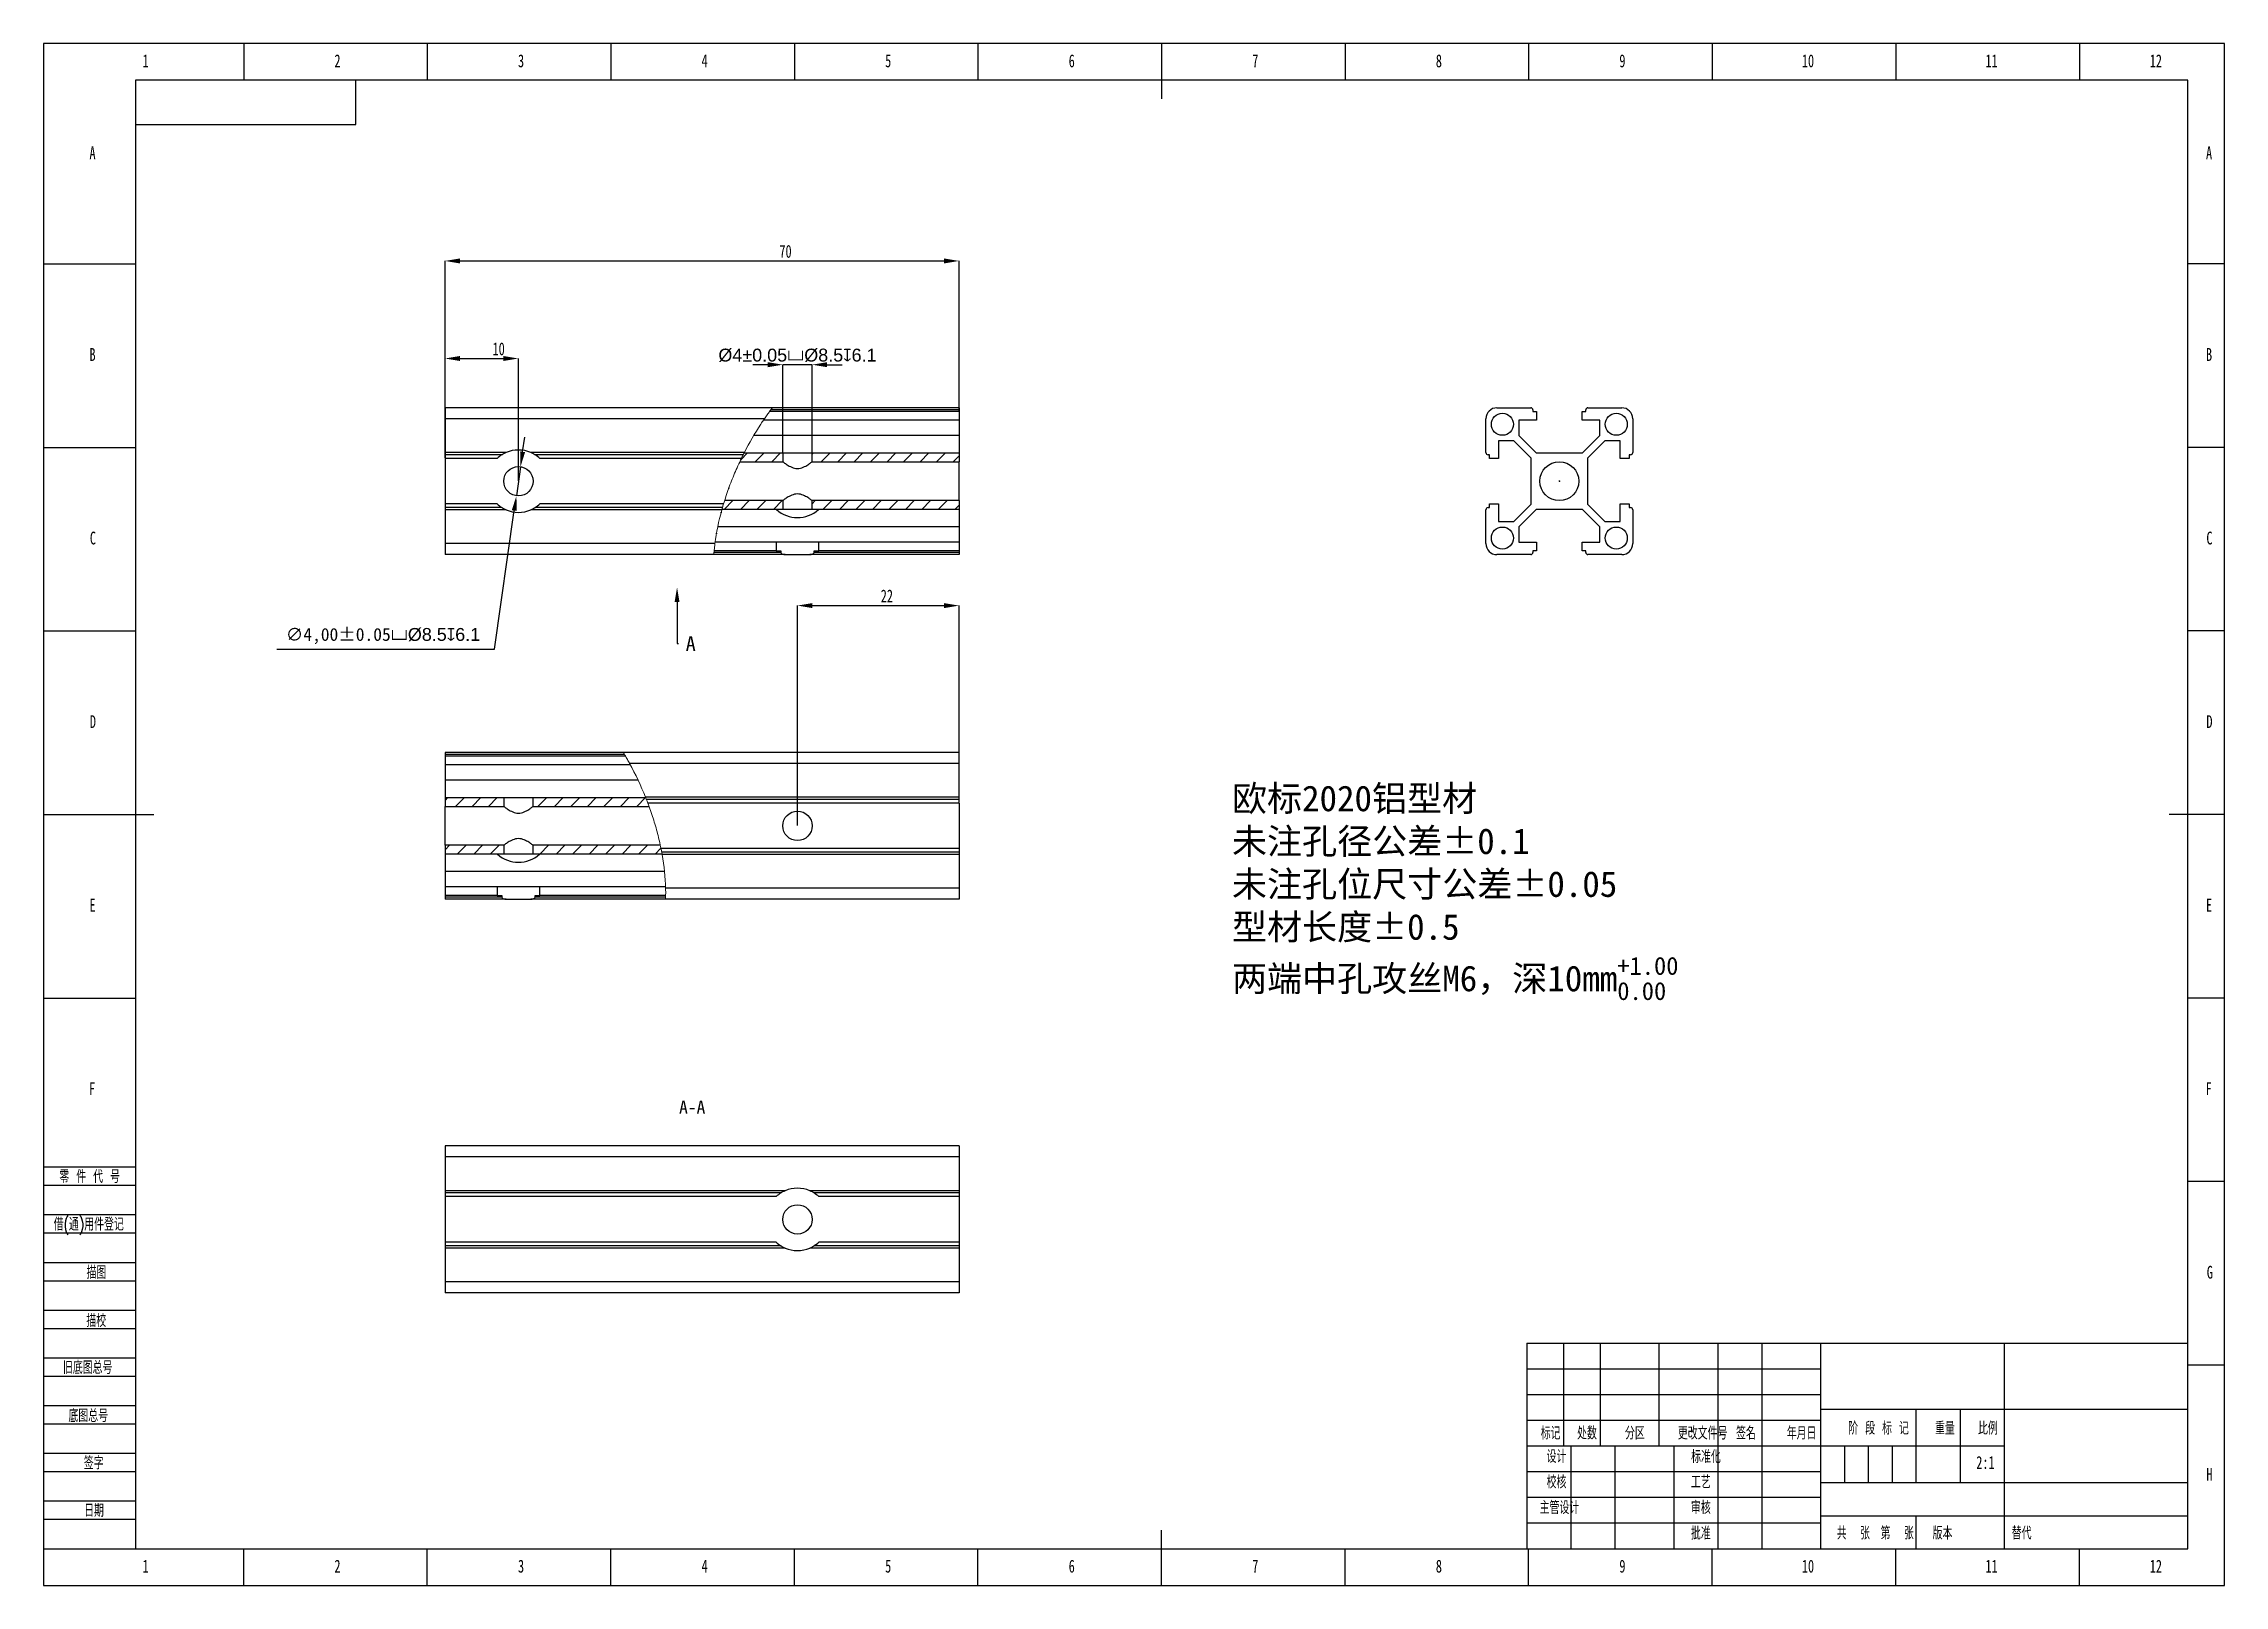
# Model space of a CAD drawing. Header units: millimetres. Extents: x 0 to 594, y 0 to 420.
import ezdxf
from ezdxf import colors
from ezdxf.entities.mleader import LeaderData, LeaderLine
from ezdxf.math import Vec2, Vec3

# ---------------------------------------------------------------- set-up
doc = ezdxf.new("R2010")
doc.units = ezdxf.units.MM
doc.header["$PDSIZE"] = -1
for name, color, linetype in [('10', 7, 'Continuous'), ('5', 7, 'Continuous'), ('SLD-0', 7, 'Continuous')]:
    doc.layers.add(name, color=color, linetype=linetype)
doc.layers.add('剖面线层', color=2, linetype='Continuous', lineweight=25)
doc.layers.add('文字层', color=3, linetype='Continuous', lineweight=25)
doc.styles.add('SLDTEXTSTYLE0', font='TXT', dxfattribs={"width": 0.7, "bigfont": 'bigfont'})
doc.styles.add('SLDTEXTSTYLE1', font='TXT', dxfattribs={"width": 0.614286, "bigfont": 'bigfont'})
doc.styles.add('SLDTEXTSTYLE2', font='TXT', dxfattribs={"width": 0.6, "bigfont": 'bigfont'})
doc.styles.add('SLDTEXTSTYLE3', font='TXT', dxfattribs={"width": 0.7})
doc.dimstyles.new('ISO-25', dxfattribs={"dimtxt": 2.5, "dimasz": 2.5, "dimexe": 1.25, "dimexo": 0.625, "dimtad": 1, "dimtxsty": 'Standard', "dimcen": 2.5, "dimadec": 0, "dimazin": 0, "dimtfac": 1, "dimtmove": 0, "dimatfit": 3, "dimfxl": 1, "dimarcsym": 0})
doc.dimstyles.new('SLDDIMSTYLE0', dxfattribs={"dimtxt": 3.5, "dimasz": 4.08, "dimexe": 0, "dimexo": 0.0625, "dimgap": 0.875, "dimtad": 2, "dimlfac": 0.5, "dimrnd": 1e-09, "dimzin": 12, "dimdsep": 46, "dimtxsty": 'SLDTEXTSTYLE3', "dimsah": 1, "dimcen": 0.09, "dimadec": 0, "dimazin": 3, "dimtfac": 1, "dimtofl": 0, "dimtmove": 0, "dimatfit": 3, "dimfxl": 1, "dimfrac": 2, "dimtolj": 1, "dimtzin": 12, "dimarcsym": 0})
doc.dimstyles.new('SLDDIMSTYLE1', dxfattribs={"dimtxt": 3.5, "dimasz": 4.08, "dimexe": 0, "dimexo": 0.0625, "dimgap": 0.875, "dimtad": 2, "dimlfac": 0.5, "dimrnd": 1e-09, "dimzin": 12, "dimdsep": 46, "dimtxsty": 'SLDTEXTSTYLE3', "dimsah": 1, "dimcen": 0.09, "dimadec": 0, "dimazin": 3, "dimtfac": 1, "dimtmove": 0, "dimatfit": 0, "dimfxl": 1, "dimfrac": 2, "dimtolj": 1, "dimtzin": 12, "dimarcsym": 0})
pattern_1 = [(45, (0, 77.5526), (-2.245064, 2.245064), [])]

msp = doc.modelspace()

# ---------------------------------------------------------------- texts
at = {"insert": (323.686, 217.894), "char_height": 7, "attachment_point": 1}
msp.add_mtext_dynamic_manual_height_columns('{\\fSimSun|b0|i0|c134|p2;欧标}2020{\\fSimSun|b0|i0|c134|p2;铝型材\\P未注孔径公差%%P0.1\\P未注孔位尺寸公差%%P0.05\\P型材长度%%P0.5\\P\\A1;两端中孔攻丝M6，深10mm\\H0.7x;\\S+1.00^ 0.00;}', width=156.96189, gutter_width=17.5, heights=[82.042], dxfattribs=at)
at = {"layer": '10', "char_height": 3.5, "attachment_point": 2}
for s, insert, style in [('1', (27.794, 417.059), 'SLDTEXTSTYLE3'), ('2', (80.044, 417.059), 'SLDTEXTSTYLE3'), ('3', (130.044, 417.059), 'SLDTEXTSTYLE3'), ('4', (180.044, 417.059), 'SLDTEXTSTYLE3'), ('5', (230.044, 417.059), 'SLDTEXTSTYLE3'), ('6', (280.047, 417.059), 'SLDTEXTSTYLE3'), ('7', (330.047, 417.059), 'SLDTEXTSTYLE3'), ('8', (380.047, 417.059), 'SLDTEXTSTYLE3'), ('9', (430.047, 417.059), 'SLDTEXTSTYLE3'), ('10', (480.589, 417.059), 'SLDTEXTSTYLE3'), ('11', (530.589, 417.059), 'SLDTEXTSTYLE3'), ('12', (575.344, 417.059), 'SLDTEXTSTYLE3'), ('A', (13.32, 391.992), 'SLDTEXTSTYLE3'), ('A', (589.83, 391.992), 'SLDTEXTSTYLE3'), ('B', (13.32, 337.059), 'SLDTEXTSTYLE3'), ('B', (589.83, 337.059), 'SLDTEXTSTYLE3'), ('C', (13.427, 287.059), 'SLDTEXTSTYLE3'), ('C', (589.937, 287.059), 'SLDTEXTSTYLE3'), ('D', (13.43, 237.059), 'SLDTEXTSTYLE3'), ('D', (589.94, 237.059), 'SLDTEXTSTYLE3'), ('E', (13.318, 187.059), 'SLDTEXTSTYLE3'), ('E', (589.828, 187.059), 'SLDTEXTSTYLE3'), ('F', (13.224, 137.059), 'SLDTEXTSTYLE3'), ('F', (589.734, 137.059), 'SLDTEXTSTYLE3'), ('G', (590.049, 87.059), 'SLDTEXTSTYLE3'), ('H', (589.94, 31.992), 'SLDTEXTSTYLE3'), ('主管设计', (412.882, 22.944), 'SLDTEXTSTYLE0'), ('1', (27.794, 6.992), 'SLDTEXTSTYLE3'), ('2', (80.044, 6.992), 'SLDTEXTSTYLE3'), ('3', (130.044, 6.992), 'SLDTEXTSTYLE3'), ('4', (180.044, 6.992), 'SLDTEXTSTYLE3'), ('5', (230.044, 6.992), 'SLDTEXTSTYLE3'), ('6', (280.047, 6.992), 'SLDTEXTSTYLE3'), ('7', (330.047, 6.992), 'SLDTEXTSTYLE3'), ('8', (380.047, 6.992), 'SLDTEXTSTYLE3'), ('9', (430.047, 6.992), 'SLDTEXTSTYLE3'), ('10', (480.589, 6.992), 'SLDTEXTSTYLE3'), ('11', (530.589, 6.992), 'SLDTEXTSTYLE3'), ('12', (575.344, 6.992), 'SLDTEXTSTYLE3')]:
    msp.add_mtext(s, dxfattribs=dict(at, insert=insert, style=style))
at = {"layer": '10', "color": 7, "char_height": 3.5}
for s, insert, attachment_point, style in [('零 件 代 号', (4.285, 113.124), 1, 'SLDTEXTSTYLE1'), ('借(通)用件登记', (2.735, 100.137), 1, 'SLDTEXTSTYLE0'), ('描图', (14.373, 86.983), 2, 'SLDTEXTSTYLE0'), ('描校', (14.341, 73.881), 2, 'SLDTEXTSTYLE0'), ('旧底图总号', (5.262, 61.089), 1, 'SLDTEXTSTYLE0'), ('底图总号', (6.762, 47.975), 1, 'SLDTEXTSTYLE0'), ('标记', (410.488, 43.232), 2, 'SLDTEXTSTYLE0'), ('处数', (420.388, 43.232), 2, 'SLDTEXTSTYLE0'), ('分区', (433.438, 43.232), 2, 'SLDTEXTSTYLE0'), ('更改文件号', (451.892, 43.232), 2, 'SLDTEXTSTYLE0'), ('签名', (463.685, 43.232), 2, 'SLDTEXTSTYLE0'), ('年月日', (478.85, 43.232), 2, 'SLDTEXTSTYLE0'), ('阶 段 标 记', (499.812, 44.569), 2, 'SLDTEXTSTYLE1'), ('重量', (517.897, 44.569), 2, 'SLDTEXTSTYLE0'), ('比例', (529.598, 44.569), 2, 'SLDTEXTSTYLE0'), ('设计', (412.083, 36.867), 2, 'SLDTEXTSTYLE0'), ('标准化', (452.799, 36.802), 2, 'SLDTEXTSTYLE0'), ('签字', (13.648, 35.109), 2, 'SLDTEXTSTYLE0'), ('校核', (412.082, 29.921), 2, 'SLDTEXTSTYLE0'), ('工艺', (451.407, 29.921), 2, 'SLDTEXTSTYLE0'), ('日期', (13.725, 22.148), 2, 'SLDTEXTSTYLE0'), ('审核', (451.407, 22.944), 2, 'SLDTEXTSTYLE0'), ('批准', (451.389, 15.957), 2, 'SLDTEXTSTYLE0'), ('共  张', (492.948, 15.997), 2, 'SLDTEXTSTYLE2'), ('第  张', (504.897, 15.997), 2, 'SLDTEXTSTYLE2'), ('版本', (517.234, 15.997), 2, 'SLDTEXTSTYLE0')]:
    msp.add_mtext(s, dxfattribs=dict(at, insert=insert, attachment_point=attachment_point, style=style))
at = {"layer": 'SLD-0', "char_height": 3.5}
for s, insert, attachment_point, style in [('2:1', (528.924, 35.237), 2, 'SLDTEXTSTYLE3'), ('替代', (536.078, 15.997), 1, 'SLDTEXTSTYLE0')]:
    msp.add_mtext(s, dxfattribs=dict(at, insert=insert, attachment_point=attachment_point, style=style))
at = {"layer": '文字层', "insert": (173.097, 132.03), "char_height": 3.5, "attachment_point": 1}
msp.add_mtext_dynamic_manual_height_columns('A-A', width=46.72415, gutter_width=17.5, heights=[0], dxfattribs=at)

# ---------------------------------------------------------------- blocks, each defined once
blk = doc.blocks.new('_D')
at = {"layer": 'Defpoints', "color": 0, "transparency": 16777216}
for p in [(249.34, 360.79), (249.34, 319.79), (109.34, 307.08)]:
    blk.add_point(p, dxfattribs=at)
at = {"layer": '文字层', "color": 0, "lineweight": -2, "transparency": 16777216}
for p, q in [((109.34, 307.14), (109.34, 360.79)), ((113.42, 360.79), (245.26, 360.79)), ((249.34, 319.86), (249.34, 360.79))]:
    blk.add_line(p, q, dxfattribs=at)
at = {"layer": '文字层', "color": 0, "transparency": 16777216}
for points in [[(113.42, 361.47), (113.42, 360.11), (109.34, 360.79)], [(245.26, 361.47), (245.26, 360.11), (249.34, 360.79)]]:
    blk.add_solid(points, dxfattribs=at)
at = {"layer": '文字层', "color": 0, "transparency": 16777216, "insert": (202.08, 365.17), "char_height": 3.5, "attachment_point": 2, "style": 'SLDTEXTSTYLE3'}
blk.add_mtext('\\A1;70', dxfattribs=at)
blk = doc.blocks.new('_D_1')
at = {"layer": 'Defpoints', "color": 0, "transparency": 16777216}
for p in [(129.34, 334.22), (109.34, 307.08), (129.34, 300.79)]:
    blk.add_point(p, dxfattribs=at)
at = {"layer": '文字层', "color": 0, "lineweight": -2, "transparency": 16777216}
for p, q in [((109.34, 307.14), (109.34, 334.22)), ((113.42, 334.22), (125.26, 334.22)), ((129.34, 300.86), (129.34, 334.22))]:
    blk.add_line(p, q, dxfattribs=at)
at = {"layer": '文字层', "color": 0, "transparency": 16777216}
for points in [[(113.42, 334.9), (113.42, 333.54), (109.34, 334.22)], [(125.26, 334.9), (125.26, 333.54), (129.34, 334.22)]]:
    blk.add_solid(points, dxfattribs=at)
at = {"layer": '文字层', "color": 0, "transparency": 16777216, "insert": (123.95, 338.6), "char_height": 3.5, "attachment_point": 2, "style": 'SLDTEXTSTYLE3'}
blk.add_mtext('\\A1;10', dxfattribs=at)
blk = doc.blocks.new('_D_2')
at = {"layer": 'Defpoints', "color": 0, "transparency": 16777216}
for p in [(201.34, 332.53), (201.34, 308.49), (209.34, 308.49)]:
    blk.add_point(p, dxfattribs=at)
at = {"layer": '文字层', "color": 0, "lineweight": -2, "transparency": 16777216}
for p, q in [((197.26, 332.53), (193.18, 332.53)), ((201.34, 308.56), (201.34, 332.53)), ((209.34, 332.53), (201.34, 332.53)), ((209.34, 308.56), (209.34, 332.53)), ((213.42, 332.53), (217.5, 332.53))]:
    blk.add_line(p, q, dxfattribs=at)
at = {"layer": '文字层', "color": 0, "transparency": 16777216}
for points in [[(197.26, 333.21), (197.26, 331.85), (201.34, 332.53)], [(213.42, 333.21), (213.42, 331.85), (209.34, 332.53)]]:
    blk.add_solid(points, dxfattribs=at)
at = {"layer": '文字层', "color": 0, "transparency": 16777216, "insert": (205.34, 336.9), "char_height": 3.5, "width": 40.8833, "attachment_point": 2, "style": 'SLDTEXTSTYLE3'}
blk.add_mtext('\\A1;{\\f@Arial Unicode MS|b0|i0|c134|p34;\\W1;%%C4%%P0.05\\Fgdt|c134;v\\f@Arial Unicode MS|b0|i0|c134|p34;%%C8.5\\Fgdt|c134;x\\f@Arial Unicode MS|b0|i0|c134|p34;6.1}', dxfattribs=at)
blk = doc.blocks.new('_D_3')
at = {"layer": 'Defpoints', "color": 0, "transparency": 16777216}
for p in [(249.34, 266.91), (249.34, 213.19), (205.34, 206.91)]:
    blk.add_point(p, dxfattribs=at)
at = {"layer": '文字层', "color": 0, "lineweight": -2, "transparency": 16777216}
for p, q in [((205.34, 206.97), (205.34, 266.91)), ((209.42, 266.91), (245.26, 266.91)), ((249.34, 213.25), (249.34, 266.91))]:
    blk.add_line(p, q, dxfattribs=at)
at = {"layer": '文字层', "color": 0, "transparency": 16777216}
for points in [[(209.42, 267.59), (209.42, 266.23), (205.34, 266.91)], [(245.26, 267.59), (245.26, 266.23), (249.34, 266.91)]]:
    blk.add_solid(points, dxfattribs=at)
at = {"layer": '文字层', "color": 0, "transparency": 16777216, "insert": (229.69, 271.28), "char_height": 3.5, "attachment_point": 2, "style": 'SLDTEXTSTYLE3'}
blk.add_mtext('\\A1;22', dxfattribs=at)
blk = doc.blocks.new('*D14')
at = {"layer": 'Defpoints', "color": 0, "transparency": 16777216}
for p in [(129.9, 304.75), (128.78, 296.83)]:
    blk.add_point(p, dxfattribs=at)
at = {"layer": '文字层', "color": 0, "lineweight": -2, "transparency": 16777216}
for p, q in [((130.48, 308.79), (131.05, 312.83)), ((129.9, 304.75), (128.78, 296.83)), ((122.84, 255.04), (128.2, 292.79)), ((63.56, 255.04), (122.84, 255.04))]:
    blk.add_line(p, q, dxfattribs=at)
at = {"layer": '文字层', "color": 0, "transparency": 16777216}
for points in [[(129.8, 308.89), (131.15, 308.7), (129.9, 304.75)], [(127.53, 292.89), (128.88, 292.7), (128.78, 296.83)]]:
    blk.add_solid(points, dxfattribs=at)
at = {"layer": '文字层', "color": 0, "transparency": 16777216, "insert": (92.44, 258.6), "char_height": 3.5, "width": 27.4167, "attachment_point": 5}
blk.add_mtext('∅4,00%%P0.05{\\A1;\\Fgdt|c134;v\\f@Arial Unicode MS|b0|i0|c134|p34;%%C8.5\\Fgdt|c134;x\\f@Arial Unicode MS|b0|i0|c134|p34;6.1}', dxfattribs=at)

# ---------------------------------------------------------------- dimensions: what is measured, and where the dimension line sits
at = {"layer": '文字层'}
for base, p1, p2, picture, middle in [((249.339, 360.794), (109.339, 307.08), (249.339, 319.794), '_D', (202.076, 360.794)), ((129.339, 334.223), (109.339, 307.08), (129.339, 300.794), '_D_1', (123.946, 334.223)), ((249.339, 266.905), (205.339, 206.905), (249.339, 213.191), '_D_3', (229.688, 266.905))]:
    dim = msp.add_linear_dim(base=base, p1=p1, p2=p2, dimstyle='SLDDIMSTYLE0', dxfattribs=at)
    dim.commit()
    dim.dimension.update_dxf_attribs({"geometry": picture, "text_midpoint": middle, "dimtype": 160})
dim = msp.add_linear_dim(base=(201.339, 332.525), p1=(209.339, 308.494), p2=(201.339, 308.494), text='{\\f@Arial Unicode MS|b0|i0|c134|p34;\\W1;%%C<>%%P0.05\\Fgdt|c134;v\\f@Arial Unicode MS|b0|i0|c134|p34;%%C8.5\\Fgdt|c134;x\\f@Arial Unicode MS|b0|i0|c134|p34;6.1}', dimstyle='SLDDIMSTYLE1', dxfattribs=at)
dim.commit()
dim.dimension.update_dxf_attribs({"geometry": '_D_2', "text_midpoint": (205.339, 332.525), "dimtype": 160})
dim = msp.add_diameter_dim_2p(p1=(129.902, 304.754), p2=(128.777, 296.834), text='<>%%P0.05{\\A1;\\Fgdt|c134;v\\f@Arial Unicode MS|b0|i0|c134|p34;%%C8.5\\Fgdt|c134;x\\f@Arial Unicode MS|b0|i0|c134|p34;6.1}', dimstyle='ISO-25', override={"dimtxt": 3.5, "dimasz": 4.08, "dimexe": 2, "dimexo": 0, "dimgap": 1.524, "dimtih": 1, "dimtoh": 1, "dimlfac": 0.5, "dimzin": 0, "dimadec": 2, "dimtzin": 0}, dxfattribs=at)
dim.commit()
dim.dimension.update_dxf_attribs({"geometry": '*D14', "text_midpoint": (92.439, 255.036), "dimtype": 163})

# ---------------------------------------------------------------- hatches: boundary and pattern name
at = {"layer": '10', "linetype": 'Continuous', "lineweight": 18}
h = msp.add_hatch(dxfattribs=at)
h.set_pattern_fill('ANSI31', color=256, angle=3e-322, style=0)
edge = h.paths.add_edge_path(flags=0)
edge.add_spline(control_points=[(190.813, 308.494), (191.623, 310.08), (192.488, 311.653), (193.409, 313.208)], knot_values=[0, 0, 0, 0, 0.0035772, 0.0035772, 0.0035772, 0.0035772], weights=[1, 1, 1, 1], degree=3, periodic=0)
edge.add_spline(control_points=[(193.409, 313.208), (194.027, 314.254), (194.901, 315.659), (195.809, 317.03), (196.055, 317.394)], knot_values=[0.8174812, 0.8174812, 0.8174812, 0.8174812, 0.8292538, 0.8335538, 0.8335538, 0.8335538, 0.8335538], weights=[1, 1, 1, 1, 1], degree=3, periodic=0)
edge.add_line((196.055, 317.394), (196.055, 317.394))
edge.add_spline(control_points=[(196.055, 317.394), (196.604, 318.208), (197.166, 319.008), (197.739, 319.794)], knot_values=[0.8335538, 0.8335538, 0.8335538, 0.8335538, 0.8431627, 0.8431627, 0.8431627, 0.8431627], weights=[1, 1, 1, 1], degree=3, periodic=0)
edge.add_spline(control_points=[(197.739, 319.794), (197.837, 319.928), (197.934, 320.061), (198.033, 320.194)], knot_values=[0.8431627, 0.8431627, 0.8431627, 0.8431627, 0.844798, 0.844798, 0.844798, 0.844798], weights=[1, 1, 1, 1], degree=3, periodic=0)
edge.add_spline(control_points=[(198.033, 320.194), (198.042, 320.207), (198.051, 320.219), (198.06, 320.231), (198.112, 320.302), (198.165, 320.373), (198.214, 320.439), (198.256, 320.494), (198.296, 320.548), (198.331, 320.595), (198.361, 320.635), (198.389, 320.672), (198.412, 320.702), (198.433, 320.731), (198.45, 320.754), (198.462, 320.77), (198.474, 320.786), (198.481, 320.794), (198.481, 320.794)], knot_values=[0, 0, 0, 0, 0.0000229, 0.0000229, 0.0000229, 0.0001563, 0.0001563, 0.0001563, 0.0002673, 0.0002673, 0.0002673, 0.0003602, 0.0003602, 0.0003602, 0.0004468, 0.0004468, 0.0004468, 0.0005338, 0.0005338, 0.0005338, 0.0005338], weights=[1, 1, 1, 1, 1, 1, 1, 1, 1, 1, 1, 1, 1, 1, 1, 1, 1, 1, 1], degree=3, periodic=0)
edge.add_spline(control_points=[(198.481, 320.794), (198.481, 320.794), (198.478, 320.79), (198.472, 320.783), (198.45, 320.754), (198.385, 320.667), (198.289, 320.539), (198.194, 320.412), (198.067, 320.241), (197.923, 320.045), (197.709, 319.754), (197.451, 319.399), (197.185, 319.025), (196.908, 318.636), (196.613, 318.213), (196.327, 317.794)], knot_values=[0, 0, 0, 0, 0.0001317, 0.0001317, 0.0001317, 0.0006385, 0.0006385, 0.0006385, 0.0011402, 0.0011402, 0.0011402, 0.0018902, 0.0018902, 0.0018902, 0.0026677, 0.0026677, 0.0026677, 0.0026677], weights=[1, 1, 1, 1, 1, 1, 1, 1, 1, 1, 1, 1, 1, 1, 1, 1], degree=3, periodic=0)
edge.add_spline(control_points=[(196.327, 317.794), (195.988, 317.299), (194.022, 314.353), (192.222, 311.245), (190.864, 308.594)], knot_values=[0.1648672, 0.1648672, 0.1648672, 0.1648672, 0.1707462, 0.1995004, 0.1995004, 0.1995004, 0.1995004], weights=[1, 1, 1, 1, 1], degree=3, periodic=0)
edge.add_spline(control_points=[(190.864, 308.594), (190.83, 308.529), (190.797, 308.463), (190.765, 308.401), (190.734, 308.34), (190.704, 308.282), (190.678, 308.23), (190.654, 308.182), (190.632, 308.139), (190.614, 308.103), (190.597, 308.069), (190.583, 308.041), (190.574, 308.023), (190.564, 308.004), (190.559, 307.994), (190.559, 307.994)], knot_values=[0, 0, 0, 0, 0.0001097, 0.0001097, 0.0001097, 0.0002162, 0.0002162, 0.0002162, 0.0003128, 0.0003128, 0.0003128, 0.0004055, 0.0004055, 0.0004055, 0.0004984, 0.0004984, 0.0004984, 0.0004984], weights=[1, 1, 1, 1, 1, 1, 1, 1, 1, 1, 1, 1, 1, 1, 1, 1], degree=3, periodic=0)
edge.add_spline(control_points=[(190.559, 307.994), (190.392, 307.662), (190.227, 307.329), (190.064, 306.994)], knot_values=[0.201666, 0.201666, 0.201666, 0.201666, 0.2052574, 0.2052574, 0.2052574, 0.2052574], weights=[1, 1, 1, 1], degree=3, periodic=0)
edge.add_spline(control_points=[(190.064, 306.994), (190.856, 308.62), (191.699, 310.223), (192.589, 311.794)], knot_values=[0.7947426, 0.7947426, 0.7947426, 0.7947426, 0.8122075, 0.8122075, 0.8122075, 0.8122075], weights=[1, 1, 1, 1], degree=3, periodic=0)
edge.add_spline(control_points=[(192.589, 311.794), (191.707, 310.238), (190.88, 308.665), (190.106, 307.08)], knot_values=[0, 0, 0, 0, 0.0035572, 0.0035572, 0.0035572, 0.0035572], weights=[1, 1, 1, 1], degree=3, periodic=0)
edge.add_spline(control_points=[(190.106, 307.08), (188.106, 302.984), (186.434, 298.743), (185.168, 294.508)], knot_values=[0.2049501, 0.2049501, 0.2049501, 0.2049501, 0.2489741, 0.2489741, 0.2489741, 0.2489741], weights=[1, 1, 1, 1], degree=3, periodic=0)
edge.add_spline(control_points=[(185.168, 294.508), (184.7, 292.945), (184.284, 291.372), (183.926, 289.794)], knot_values=[0, 0, 0, 0, 0.0033907, 0.0033907, 0.0033907, 0.0033907], weights=[1, 1, 1, 1], degree=3, periodic=0)
edge.add_spline(control_points=[(183.926, 289.794), (184.288, 291.388), (184.711, 292.991), (185.193, 294.594)], knot_values=[0.7346538, 0.7346538, 0.7346538, 0.7346538, 0.7513232, 0.7513232, 0.7513232, 0.7513232], weights=[1, 1, 1, 1], degree=3, periodic=0)
edge.add_line((185.193, 294.594), (185.193, 294.594))
edge.add_spline(control_points=[(185.193, 294.594), (185.093, 294.261), (184.995, 293.928), (184.9, 293.594)], knot_values=[0.2486768, 0.2486768, 0.2486768, 0.2486768, 0.2521427, 0.2521427, 0.2521427, 0.2521427], weights=[1, 1, 1, 1], degree=3, periodic=0)
edge.add_line((184.9, 293.594), (184.9, 293.594))
edge.add_spline(control_points=[(184.9, 293.594), (184.9, 293.594), (184.899, 293.591), (184.897, 293.584), (184.894, 293.572), (184.887, 293.548), (184.877, 293.514), (184.868, 293.479), (184.854, 293.433), (184.84, 293.38), (184.824, 293.326), (184.807, 293.264), (184.789, 293.199), (184.77, 293.134), (184.751, 293.063), (184.732, 292.994)], knot_values=[0, 0, 0, 0, 0.000055, 0.000055, 0.000055, 0.0001581, 0.0001581, 0.0001581, 0.0002651, 0.0002651, 0.0002651, 0.0003741, 0.0003741, 0.0003741, 0.0004829, 0.0004829, 0.0004829, 0.0004829], weights=[1, 1, 1, 1, 1, 1, 1, 1, 1, 1, 1, 1, 1, 1, 1, 1], degree=3, periodic=0)
edge.add_spline(control_points=[(184.732, 292.994), (183.875, 289.895), (183.241, 286.808), (182.86, 283.794)], knot_values=[0.2542231, 0.2542231, 0.2542231, 0.2542231, 0.2864722, 0.2864722, 0.2864722, 0.2864722], weights=[1, 1, 1, 1], degree=3, periodic=0)
edge.add_spline(control_points=[(182.86, 283.794), (182.831, 283.569), (182.804, 283.342), (182.778, 283.122), (182.741, 282.796), (182.708, 282.479), (182.68, 282.196), (182.653, 281.913), (182.63, 281.657), (182.613, 281.448), (182.595, 281.24), (182.583, 281.073), (182.575, 280.963), (182.566, 280.852), (182.562, 280.794), (182.562, 280.794)], knot_values=[0, 0, 0, 0, 0.0003408, 0.0003408, 0.0003408, 0.0008486, 0.0008486, 0.0008486, 0.0013552, 0.0013552, 0.0013552, 0.0018616, 0.0018616, 0.0018616, 0.0023681, 0.0023681, 0.0023681, 0.0023681], weights=[1, 1, 1, 1, 1, 1, 1, 1, 1, 1, 1, 1, 1, 1, 1, 1], degree=3, periodic=0)
edge.add_spline(control_points=[(182.562, 280.794), (182.562, 280.794), (182.563, 280.799), (182.563, 280.809), (182.564, 280.823), (182.566, 280.849), (182.569, 280.885), (182.571, 280.92), (182.575, 280.966), (182.579, 281.019), (182.583, 281.071), (182.587, 281.132), (182.592, 281.195), (182.597, 281.259), (182.603, 281.327), (182.608, 281.394)], knot_values=[0, 0, 0, 0, 0.0000655, 0.0000655, 0.0000655, 0.0001671, 0.0001671, 0.0001671, 0.000269, 0.000269, 0.000269, 0.0003712, 0.0003712, 0.0003712, 0.0004733, 0.0004733, 0.0004733, 0.0004733], weights=[1, 1, 1, 1, 1, 1, 1, 1, 1, 1, 1, 1, 1, 1, 1, 1], degree=3, periodic=0)
edge.add_spline(control_points=[(182.608, 281.394), (182.619, 281.527), (182.631, 281.661), (182.643, 281.794)], knot_values=[0.7049091, 0.7049091, 0.7049091, 0.7049091, 0.7063544, 0.7063544, 0.7063544, 0.7063544], weights=[1, 1, 1, 1], degree=3, periodic=0)
edge.add_line((182.643, 281.794), (182.643, 281.794))
edge.add_spline(control_points=[(182.643, 281.794), (182.714, 282.589), (182.804, 283.389), (182.912, 284.194)], knot_values=[0.7063544, 0.7063544, 0.7063544, 0.7063544, 0.7149528, 0.7149528, 0.7149528, 0.7149528], weights=[1, 1, 1, 1], degree=3, periodic=0)
edge.add_line((182.912, 284.194), (182.912, 284.194))
edge.add_spline(control_points=[(182.912, 284.194), (183.096, 285.577), (183.334, 286.974), (183.621, 288.38)], knot_values=[0.7149528, 0.7149528, 0.7149528, 0.7149528, 0.7297145, 0.7297145, 0.7297145, 0.7297145], weights=[1, 1, 1, 1], degree=3, periodic=0)
edge.add_spline(control_points=[(183.621, 288.38), (183.944, 289.958), (184.325, 291.53), (184.759, 293.094)], knot_values=[0, 0, 0, 0, 0.0033817, 0.0033817, 0.0033817, 0.0033817], weights=[1, 1, 1, 1], degree=3, periodic=0)
edge.add_line((184.759, 293.094), (184.759, 293.094))
edge.add_spline(control_points=[(184.759, 293.094), (184.982, 293.894), (185.219, 294.694), (185.47, 295.494)], knot_values=[0.7461237, 0.7461237, 0.7461237, 0.7461237, 0.7544419, 0.7544419, 0.7544419, 0.7544419], weights=[1, 1, 1, 1], degree=3, periodic=0)
edge.add_spline(control_points=[(185.47, 295.494), (185.47, 295.494), (185.499, 295.59), (185.557, 295.771), (185.615, 295.952), (185.702, 296.224), (185.813, 296.562), (185.926, 296.905), (186.067, 297.324), (186.227, 297.784), (186.394, 298.264), (186.586, 298.8), (186.79, 299.349), (187.005, 299.93), (187.24, 300.541), (187.476, 301.136), (187.725, 301.761), (187.982, 302.385), (188.226, 302.959), (188.474, 303.543), (188.715, 304.092), (188.923, 304.554), (189.122, 304.997), (189.295, 305.373), (189.418, 305.636), (189.529, 305.876), (189.602, 306.03), (189.625, 306.078), (189.63, 306.089), (189.632, 306.094), (189.632, 306.094)], knot_values=[0, 0, 0, 0, 0.0008576, 0.0008576, 0.0008576, 0.0017143, 0.0017143, 0.0017143, 0.0025851, 0.0025851, 0.0025851, 0.0034944, 0.0034944, 0.0034944, 0.004456, 0.004456, 0.004456, 0.0054682, 0.0054682, 0.0054682, 0.0065003, 0.0065003, 0.0065003, 0.0074925, 0.0074925, 0.0074925, 0.0083957, 0.0083957, 0.0083957, 0.0086027, 0.0086027, 0.0086027, 0.0086027], weights=[1, 1, 1, 1, 1, 1, 1, 1, 1, 1, 1, 1, 1, 1, 1, 1, 1, 1, 1, 1, 1, 1, 1, 1, 1, 1, 1, 1, 1, 1, 1], degree=3, periodic=0)
edge.add_spline(control_points=[(189.632, 306.094), (190.013, 306.9), (190.407, 307.7), (190.813, 308.494)], knot_values=[0.7915279, 0.7915279, 0.7915279, 0.7915279, 0.8001381, 0.8001381, 0.8001381, 0.8001381], weights=[1, 1, 1, 1], degree=3, periodic=0)
edge = h.paths.add_edge_path(flags=0)
edge.add_spline(control_points=[(195.326, 316.294), (195.603, 316.72), (195.889, 317.15), (196.156, 317.544), (196.405, 317.911), (196.646, 318.259), (196.845, 318.544), (196.984, 318.742), (197.106, 318.914), (197.197, 319.042), (197.288, 319.17), (197.349, 319.255), (197.369, 319.283), (197.387, 319.308), (197.374, 319.29), (197.332, 319.232), (197.293, 319.176), (197.227, 319.084), (197.142, 318.965), (197.051, 318.836), (196.936, 318.674), (196.808, 318.491), (196.659, 318.278), (196.49, 318.034), (196.314, 317.775), (196.105, 317.469), (195.881, 317.137), (195.657, 316.799), (195.404, 316.417), (195.145, 316.018), (194.9, 315.635), (194.649, 315.241), (194.405, 314.851), (194.194, 314.509), (194.035, 314.251), (193.891, 314.014), (193.775, 313.822), (193.659, 313.629), (193.568, 313.477), (193.515, 313.388), (193.469, 313.311), (193.451, 313.28), (193.463, 313.301), (193.475, 313.32), (193.512, 313.382), (193.571, 313.482), (193.631, 313.582), (193.715, 313.722), (193.815, 313.888), (193.924, 314.069), (194.056, 314.284), (194.199, 314.516), (194.361, 314.78), (194.543, 315.072), (194.732, 315.37), (194.923, 315.671), (195.124, 315.985), (195.326, 316.294)], knot_values=[0, 0, 0, 0, 0.0007623, 0.0007623, 0.0007623, 0.0014746, 0.0014746, 0.0014746, 0.0019665, 0.0019665, 0.0019665, 0.0024631, 0.0024631, 0.0024631, 0.0028932, 0.0028932, 0.0028932, 0.0033012, 0.0033012, 0.0033012, 0.0037427, 0.0037427, 0.0037427, 0.0042566, 0.0042566, 0.0042566, 0.004865, 0.004865, 0.004865, 0.0055562, 0.0055562, 0.0055562, 0.0062675, 0.0062675, 0.0062675, 0.0068005, 0.0068005, 0.0068005, 0.0073378, 0.0073378, 0.0073378, 0.0078081, 0.0078081, 0.0078081, 0.0082404, 0.0082404, 0.0082404, 0.0086784, 0.0086784, 0.0086784, 0.0091558, 0.0091558, 0.0091558, 0.0096991, 0.0096991, 0.0096991, 0.0102467, 0.0102467, 0.0102467, 0.0102467], weights=[1, 1, 1, 1, 1, 1, 1, 1, 1, 1, 1, 1, 1, 1, 1, 1, 1, 1, 1, 1, 1, 1, 1, 1, 1, 1, 1, 1, 1, 1, 1, 1, 1, 1, 1, 1, 1, 1, 1, 1, 1, 1, 1, 1, 1, 1, 1, 1, 1, 1, 1, 1, 1, 1, 1, 1, 1, 1], degree=3, periodic=0)
edge = h.paths.add_edge_path(flags=0)
edge.add_spline(control_points=[(183.069, 285.294), (183.121, 285.634), (183.177, 285.979), (183.232, 286.299), (183.286, 286.619), (183.34, 286.924), (183.389, 287.188), (183.438, 287.451), (183.482, 287.682), (183.517, 287.859), (183.551, 288.034), (183.577, 288.162), (183.591, 288.231), (183.605, 288.299), (183.607, 288.312), (183.599, 288.27), (183.59, 288.228), (183.57, 288.13), (183.542, 287.984), (183.513, 287.839), (183.474, 287.641), (183.43, 287.408), (183.386, 287.171), (183.334, 286.892), (183.282, 286.592), (183.229, 286.287), (183.173, 285.953), (183.12, 285.617), (183.066, 285.279), (183.014, 284.93), (182.967, 284.598), (182.921, 284.268), (182.878, 283.946), (182.843, 283.66), (182.808, 283.377), (182.778, 283.121), (182.755, 282.915), (182.733, 282.711), (182.716, 282.549), (182.705, 282.444), (182.694, 282.34), (182.689, 282.288), (182.69, 282.295), (182.691, 282.301), (182.697, 282.365), (182.709, 282.481), (182.721, 282.597), (182.739, 282.768), (182.762, 282.98), (182.786, 283.193), (182.817, 283.452), (182.852, 283.737), (182.888, 284.023), (182.931, 284.342), (182.977, 284.668), (183.006, 284.874), (183.037, 285.085), (183.069, 285.294)], knot_values=[0, 0, 0, 0, 0.0005161, 0.0005161, 0.0005161, 0.0010322, 0.0010322, 0.0010322, 0.0015474, 0.0015474, 0.0015474, 0.0020555, 0.0020555, 0.0020555, 0.0025543, 0.0025543, 0.0025543, 0.0030479, 0.0030479, 0.0030479, 0.0035443, 0.0035443, 0.0035443, 0.0040489, 0.0040489, 0.0040489, 0.004562, 0.004562, 0.004562, 0.0050785, 0.0050785, 0.0050785, 0.0055925, 0.0055925, 0.0055925, 0.0061015, 0.0061015, 0.0061015, 0.006606, 0.006606, 0.006606, 0.0071081, 0.0071081, 0.0071081, 0.0076093, 0.0076093, 0.0076093, 0.0081104, 0.0081104, 0.0081104, 0.0086125, 0.0086125, 0.0086125, 0.009117, 0.009117, 0.009117, 0.0094324, 0.0094324, 0.0094324, 0.0094324], weights=[1, 1, 1, 1, 1, 1, 1, 1, 1, 1, 1, 1, 1, 1, 1, 1, 1, 1, 1, 1, 1, 1, 1, 1, 1, 1, 1, 1, 1, 1, 1, 1, 1, 1, 1, 1, 1, 1, 1, 1, 1, 1, 1, 1, 1, 1, 1, 1, 1, 1, 1, 1, 1, 1, 1, 1, 1, 1], degree=3, periodic=0)
at = {"layer": '剖面线层', "linetype": 'Continuous', "lineweight": 18}
h = msp.add_hatch(dxfattribs=at)
h.set_pattern_fill('ANSI31', color=256, angle=3e-322, style=0)
edge = h.paths.add_edge_path(flags=0)
edge.add_spline(control_points=[(190.813, 308.494), (190.407, 307.7), (190.013, 306.9), (189.632, 306.094)], knot_values=[0.1998619, 0.1998619, 0.1998619, 0.1998619, 0.2084721, 0.2084721, 0.2084721, 0.2084721], weights=[1, 1, 1, 1], degree=3, periodic=0)
edge.add_line((189.632, 306.094), (201.339, 306.094))
edge.add_line((201.339, 306.094), (201.339, 308.494))
edge.add_line((201.339, 308.494), (190.813, 308.494))
h = msp.add_hatch(dxfattribs=at)
h.set_pattern_fill('ANSI31', color=256, angle=3e-322, style=0)
h.paths.add_polyline_path([(249.339, 308.494), (209.339, 308.494), (209.339, 306.094), (249.339, 306.094)], flags=0)
h = msp.add_hatch(dxfattribs=at)
h.set_pattern_fill('ANSI31', color=256, angle=3e-322, style=0)
edge = h.paths.add_edge_path(flags=0)
edge.add_line((201.339, 293.094), (201.339, 295.494))
edge.add_line((201.339, 295.494), (185.47, 295.494))
edge.add_spline(control_points=[(185.47, 295.494), (185.219, 294.694), (184.982, 293.894), (184.759, 293.094)], knot_values=[0.2455581, 0.2455581, 0.2455581, 0.2455581, 0.2538763, 0.2538763, 0.2538763, 0.2538763], weights=[1, 1, 1, 1], degree=3, periodic=0)
edge.add_line((184.759, 293.094), (201.339, 293.094))
h = msp.add_hatch(dxfattribs=at)
h.set_pattern_fill('ANSI31', color=256, angle=3e-322, style=0)
h.paths.add_polyline_path([(249.339, 295.494), (209.339, 295.494), (209.339, 293.094), (249.339, 293.094)], flags=0)
h = msp.add_hatch(dxfattribs=at)
h.set_pattern_fill('ANSI31', color=256, style=0)
h.set_pattern_definition(pattern_1)
h.paths.add_polyline_path([(109.339, 214.605), (109.339, 212.205), (125.339, 212.205), (125.339, 214.605)], flags=0)
h = msp.add_hatch(dxfattribs=at)
h.set_pattern_fill('ANSI31', color=256, style=0)
h.set_pattern_definition(pattern_1)
edge = h.paths.add_edge_path(flags=0)
edge.add_line((133.339, 214.605), (133.339, 212.205))
edge.add_line((133.339, 212.205), (164.896, 212.205))
edge.add_spline(control_points=[(164.896, 212.205), (164.603, 213.006), (164.295, 213.807), (163.975, 214.605)], knot_values=[0.9242544, 0.9242544, 0.9242544, 0.9242544, 0.9317229, 0.9317229, 0.9317229, 0.9317229], weights=[1, 1, 1, 1], degree=3, periodic=0)
edge.add_line((163.975, 214.605), (133.339, 214.605))
h = msp.add_hatch(dxfattribs=at)
h.set_pattern_fill('ANSI31', color=256, style=0)
h.set_pattern_definition(pattern_1)
h.paths.add_polyline_path([(109.339, 201.605), (109.339, 199.205), (125.339, 199.205), (125.339, 201.605)], flags=0)
h = msp.add_hatch(dxfattribs=at)
h.set_pattern_fill('ANSI31', color=256, style=0)
h.set_pattern_definition(pattern_1)
edge = h.paths.add_edge_path(flags=0)
edge.add_spline(control_points=[(168.465, 199.205), (168.322, 200.002), (168.164, 200.802), (167.99, 201.605)], knot_values=[0.8835647, 0.8835647, 0.8835647, 0.8835647, 0.8911724, 0.8911724, 0.8911724, 0.8911724], weights=[1, 1, 1, 1], degree=3, periodic=0)
edge.add_line((167.99, 201.605), (133.339, 201.605))
edge.add_line((133.339, 201.605), (133.339, 199.205))
edge.add_line((133.339, 199.205), (168.465, 199.205))

# ---------------------------------------------------------------- linework, layer by layer
at = {"color": 7, "linetype": 'Continuous', "lineweight": 25}
for p, q in [((198.481, 320.794), (109.339, 320.794)), ((109.339, 320.794), (109.339, 317.794)), ((249.339, 320.794), (198.481, 320.794)), ((249.339, 320.794), (249.339, 320.194)), ((395.862, 320.794), (405.062, 320.794)), ((420.662, 320.794), (429.862, 320.794)), ((196.327, 317.794), (109.339, 317.794)), ((109.339, 317.794), (109.339, 308.594)), ((249.339, 317.394), (196.066, 317.394)), ((249.339, 319.794), (197.74, 319.794)), ((249.339, 320.194), (198.033, 320.194)), ((249.339, 320.194), (249.339, 319.794)), ((249.339, 319.794), (249.339, 317.394)), ((249.339, 317.394), (249.339, 313.208)), ((392.862, 308.594), (392.862, 317.794)), ((406.662, 317.394), (401.862, 317.394)), ((401.862, 317.394), (401.862, 313.208)), ((405.662, 320.194), (405.662, 319.794)), ((405.662, 319.794), (406.662, 319.794)), ((406.662, 319.794), (406.662, 317.394)), ((419.062, 317.394), (419.062, 319.794)), ((419.062, 319.794), (420.062, 319.794)), ((423.862, 317.394), (419.062, 317.394)), ((420.062, 319.794), (420.062, 320.194)), ((423.862, 313.208), (423.862, 317.394)), ((432.862, 317.794), (432.862, 308.594)), ((249.339, 313.208), (193.429, 313.208)), ((249.339, 313.208), (249.339, 308.494)), ((400.448, 311.794), (396.262, 311.794)), ((396.262, 311.794), (396.262, 306.994)), ((405.162, 307.08), (400.448, 311.794)), ((401.862, 313.208), (406.576, 308.494)), ((419.148, 308.494), (423.862, 313.208)), ((425.276, 311.794), (420.562, 307.08)), ((429.462, 311.794), (425.276, 311.794)), ((429.462, 306.994), (429.462, 311.794)), ((109.339, 308.594), (109.339, 307.994)), ((125.962, 308.594), (109.339, 308.594)), ((124.822, 307.994), (109.339, 307.994)), ((109.339, 307.994), (109.339, 306.994)), ((123.525, 306.994), (109.339, 306.994)), ((109.339, 306.994), (109.339, 294.594)), ((190.864, 308.594), (132.717, 308.594)), ((190.559, 307.994), (133.857, 307.994)), ((190.064, 306.994), (135.154, 306.994)), ((189.632, 306.094), (201.339, 306.094)), ((190.813, 308.494), (201.339, 308.494)), ((201.339, 308.494), (201.339, 306.094)), ((201.339, 308.494), (209.339, 308.494)), ((209.339, 306.094), (209.339, 308.494)), ((209.339, 308.494), (249.339, 308.494)), ((209.339, 306.094), (249.339, 306.094)), ((249.339, 308.494), (249.339, 306.094)), ((249.339, 295.494), (249.339, 306.094)), ((393.862, 307.994), (393.462, 307.994)), ((393.862, 306.994), (393.862, 307.994)), ((396.262, 306.994), (393.862, 306.994)), ((405.162, 294.508), (405.162, 307.08)), ((406.576, 308.494), (419.148, 308.494)), ((420.562, 307.08), (420.562, 294.508)), ((431.862, 306.994), (429.462, 306.994)), ((432.262, 307.994), (431.862, 307.994)), ((431.862, 307.994), (431.862, 306.994)), ((123.525, 294.594), (109.339, 294.594)), ((109.339, 294.594), (109.339, 293.594)), ((124.822, 293.594), (109.339, 293.594)), ((109.339, 293.594), (109.339, 292.994)), ((125.962, 292.994), (109.339, 292.994)), ((109.339, 292.994), (109.339, 283.794)), ((184.732, 292.994), (132.717, 292.994)), ((184.9, 293.594), (133.857, 293.594)), ((185.193, 294.594), (135.154, 294.594)), ((201.339, 293.094), (184.759, 293.094)), ((201.339, 295.494), (185.47, 295.494)), ((201.339, 295.494), (201.339, 293.094)), ((209.339, 293.094), (201.339, 293.094)), ((249.339, 295.494), (209.339, 295.494)), ((209.339, 293.094), (209.339, 295.494)), ((249.339, 293.094), (209.339, 293.094)), ((249.339, 295.494), (249.339, 293.094)), ((249.339, 293.094), (249.339, 288.38)), ((392.862, 283.794), (392.862, 292.994)), ((393.462, 293.594), (393.862, 293.594)), ((393.862, 293.594), (393.862, 294.594)), ((393.862, 294.594), (396.262, 294.594)), ((396.262, 294.594), (396.262, 289.794)), ((400.448, 289.794), (405.162, 294.508)), ((406.576, 293.094), (401.862, 288.38)), ((419.148, 293.094), (406.576, 293.094)), ((423.862, 288.38), (419.148, 293.094)), ((420.562, 294.508), (425.276, 289.794)), ((429.462, 289.794), (429.462, 294.594)), ((429.462, 294.594), (431.862, 294.594)), ((431.862, 294.594), (431.862, 293.594)), ((431.862, 293.594), (432.262, 293.594)), ((432.862, 292.994), (432.862, 283.794)), ((249.339, 288.38), (183.64, 288.38)), ((249.339, 288.38), (249.339, 284.194)), ((396.262, 289.794), (400.448, 289.794)), ((401.862, 288.38), (401.862, 284.194)), ((423.862, 284.194), (423.862, 288.38)), ((425.276, 289.794), (429.462, 289.794)), ((182.86, 283.794), (109.339, 283.794)), ((109.339, 283.794), (109.339, 280.794)), ((182.562, 280.794), (109.339, 280.794)), ((201.962, 280.794), (182.562, 280.794)), ((200.822, 281.394), (182.608, 281.394)), ((199.525, 281.794), (182.644, 281.794)), ((199.525, 284.194), (182.915, 284.194)), ((199.525, 284.194), (199.525, 281.794)), ((211.154, 284.194), (199.525, 284.194)), ((199.525, 281.794), (200.822, 281.794)), ((200.822, 281.794), (200.822, 281.394)), ((201.962, 280.794), (208.717, 280.794)), ((249.339, 280.794), (208.717, 280.794)), ((209.857, 281.394), (209.857, 281.794)), ((209.857, 281.794), (211.154, 281.794)), ((249.339, 281.394), (209.857, 281.394)), ((211.154, 281.794), (211.154, 284.194)), ((249.339, 284.194), (211.154, 284.194)), ((249.339, 281.794), (211.154, 281.794)), ((249.339, 284.194), (249.339, 281.794)), ((249.339, 281.794), (249.339, 281.394)), ((249.339, 281.394), (249.339, 280.794)), ((405.062, 280.794), (395.862, 280.794)), ((401.862, 284.194), (406.662, 284.194)), ((406.662, 281.794), (405.662, 281.794)), ((405.662, 281.794), (405.662, 281.394)), ((406.662, 284.194), (406.662, 281.794)), ((419.062, 281.794), (419.062, 284.194)), ((419.062, 284.194), (423.862, 284.194)), ((420.062, 281.794), (419.062, 281.794)), ((420.062, 281.394), (420.062, 281.794)), ((429.862, 280.794), (420.662, 280.794)), ((157.904, 226.905), (109.339, 226.905)), ((109.339, 226.905), (109.339, 226.305)), ((109.339, 226.305), (109.339, 225.905)), ((158.256, 226.305), (109.339, 226.305)), ((158.488, 225.905), (109.339, 225.905)), ((109.339, 225.905), (109.339, 223.505)), ((249.339, 226.905), (157.904, 226.905)), ((159.807, 223.505), (109.339, 223.505)), ((109.339, 223.505), (109.339, 219.32)), ((249.339, 223.905), (159.605, 223.905)), ((161.922, 219.32), (109.339, 219.32)), ((109.339, 219.32), (109.339, 214.605)), ((109.339, 214.605), (109.339, 212.205)), ((109.339, 214.605), (125.339, 214.605)), ((125.339, 214.605), (125.339, 212.205)), ((125.339, 214.605), (133.339, 214.605)), ((133.339, 212.205), (133.339, 214.605)), ((133.339, 214.605), (163.975, 214.605)), ((249.339, 214.705), (163.935, 214.705)), ((249.339, 214.105), (164.174, 214.105)), ((109.339, 201.605), (109.339, 212.205)), ((109.339, 212.205), (125.339, 212.205)), ((133.339, 212.205), (164.896, 212.205)), ((249.339, 213.105), (164.56, 213.105)), ((249.339, 213.105), (249.339, 200.705)), ((125.339, 201.605), (109.339, 201.605)), ((109.339, 201.605), (109.339, 199.205)), ((125.339, 199.205), (109.339, 199.205)), ((109.339, 199.205), (109.339, 194.491)), ((125.339, 201.605), (125.339, 199.205)), ((133.339, 199.205), (125.339, 199.205)), ((167.99, 201.605), (133.339, 201.605)), ((133.339, 199.205), (133.339, 201.605)), ((168.465, 199.205), (133.339, 199.205)), ((249.339, 200.705), (168.179, 200.705)), ((249.339, 199.705), (168.373, 199.705)), ((249.339, 199.105), (168.483, 199.105)), ((249.339, 200.705), (249.339, 199.705)), ((249.339, 199.705), (249.339, 199.105)), ((249.339, 199.105), (249.339, 189.905)), ((169.114, 194.491), (109.339, 194.491)), ((109.339, 194.491), (109.339, 190.305)), ((123.525, 190.305), (109.339, 190.305)), ((109.339, 190.305), (109.339, 187.905)), ((123.525, 190.305), (123.525, 187.905)), ((135.154, 190.305), (123.525, 190.305)), ((135.154, 187.905), (135.154, 190.305)), ((169.407, 190.305), (135.154, 190.305)), ((123.525, 187.905), (109.339, 187.905)), ((109.339, 187.905), (109.339, 187.505)), ((124.822, 187.505), (109.339, 187.505)), ((109.339, 187.505), (109.339, 186.905)), ((125.962, 186.905), (109.339, 186.905)), ((123.525, 187.905), (124.822, 187.905)), ((124.822, 187.905), (124.822, 187.505)), ((125.962, 186.905), (132.717, 186.905)), ((169.4, 186.905), (132.717, 186.905)), ((133.857, 187.905), (135.154, 187.905)), ((133.857, 187.505), (133.857, 187.905)), ((169.42, 187.505), (133.857, 187.505)), ((169.429, 187.905), (135.154, 187.905)), ((249.339, 186.905), (169.4, 186.905)), ((249.339, 189.905), (169.427, 189.905)), ((249.339, 189.905), (249.339, 186.905)), ((249.339, 119.702), (109.339, 119.702)), ((109.339, 119.702), (109.339, 116.702)), ((249.339, 119.702), (249.339, 116.702)), ((249.339, 116.702), (109.339, 116.702)), ((109.339, 116.702), (109.339, 107.502)), ((249.339, 116.702), (249.339, 107.502)), ((201.962, 107.502), (109.339, 107.502)), ((109.339, 107.502), (109.339, 106.902)), ((249.339, 107.502), (208.717, 107.502)), ((249.339, 107.502), (249.339, 106.902)), ((200.822, 106.902), (109.339, 106.902)), ((109.339, 106.902), (109.339, 105.902)), ((199.525, 105.902), (109.339, 105.902)), ((109.339, 105.902), (109.339, 93.502)), ((249.339, 106.902), (209.857, 106.902)), ((249.339, 105.902), (211.154, 105.902)), ((249.339, 106.902), (249.339, 105.902)), ((249.339, 105.902), (249.339, 93.502)), ((199.525, 93.502), (109.339, 93.502)), ((109.339, 93.502), (109.339, 92.502)), ((200.822, 92.502), (109.339, 92.502)), ((109.339, 92.502), (109.339, 91.902)), ((201.962, 91.902), (109.339, 91.902)), ((109.339, 91.902), (109.339, 82.702)), ((249.339, 91.902), (208.717, 91.902)), ((249.339, 92.502), (209.857, 92.502)), ((249.339, 93.502), (211.154, 93.502)), ((249.339, 93.502), (249.339, 92.502)), ((249.339, 92.502), (249.339, 91.902)), ((249.339, 91.902), (249.339, 82.702)), ((249.339, 82.702), (109.339, 82.702)), ((109.339, 82.702), (109.339, 79.702)), ((249.339, 79.702), (109.339, 79.702)), ((249.339, 82.702), (249.339, 79.702))]:
    msp.add_line(p, q, dxfattribs=at)
at = {"color": 7, "linetype": 'Continuous'}
for q in [(412.76, 300.794), (412.862, 300.998)]:
    msp.add_line((412.862, 300.794), q, dxfattribs=at)
at = {"color": 7, "linetype": 'Continuous', "lineweight": 25}
for centre, radius in [((397.362, 316.294), 3), ((428.362, 316.294), 3), ((129.339, 300.794), 4), ((412.862, 300.794), 5.3), ((397.362, 285.294), 3), ((428.362, 285.294), 3), ((205.339, 206.905), 4), ((205.339, 99.702), 4)]:
    msp.add_circle(centre, radius, dxfattribs=at)
for centre, radius, start, end in [((395.862, 317.794), 3, 90, 180), ((405.062, 320.194), 0.6, 360, 90), ((420.662, 320.194), 0.6, 90, 180), ((429.862, 317.794), 3, 360, 90), ((129.339, 300.794), 8.5, 66.584486, 113.415514), ((129.339, 300.794), 8.5, 122.106803, 133.162897), ((129.339, 300.794), 8.5, 46.837103, 57.893197), ((393.462, 308.594), 0.6, 180, 270), ((432.262, 308.594), 0.6, 270, 0), ((129.339, 300.794), 8.5, 226.837103, 237.893197), ((129.339, 300.794), 8.5, 246.584486, 293.415514), ((129.339, 300.794), 8.5, 302.106803, 313.162897), ((205.339, 299.38), 8.5, 227.689206, 312.310794), ((393.462, 292.994), 0.6, 90, 180), ((432.262, 292.994), 0.6, 0, 90), ((395.862, 283.794), 3, 180, 270), ((405.062, 281.394), 0.6, 270, 0), ((420.662, 281.394), 0.6, 180, 270), ((429.862, 283.794), 3, 270, 0), ((129.339, 205.491), 8.5, 227.689206, 312.310794), ((205.339, 99.702), 8.5, 66.584486, 113.415514), ((205.339, 99.702), 8.5, 122.106803, 133.162897), ((205.339, 99.702), 8.5, 46.837103, 57.893197), ((205.339, 99.702), 8.5, 226.837103, 237.893197), ((205.339, 99.702), 8.5, 246.584486, 293.415514), ((205.339, 99.702), 8.5, 302.106803, 313.162897)]:
    msp.add_arc(centre, radius, start, end, dxfattribs=at)
at = {"color": 7, "linetype": 'Continuous', "lineweight": 18}
for points, knots in [([(196.327, 317.794), (196.576, 318.159), (196.822, 318.513), (197.186, 319.027), (197.306, 319.195), (197.534, 319.512), (197.643, 319.663), (197.851, 319.948), (197.951, 320.083), (198.128, 320.323), (198.206, 320.428), (198.339, 320.606), (198.391, 320.675), (198.462, 320.769), (198.481, 320.794), (198.481, 320.794)], [0, 0, 0, 0, 0.25, 0.25, 0.375, 0.375, 0.5, 0.5, 0.625, 0.625, 0.75, 0.75, 0.875, 0.875, 1, 1, 1, 1]), ([(196.327, 317.794), (195.988, 317.299), (194.022, 314.353), (192.222, 311.245), (190.864, 308.594)], [0.164867223, 0.164867223, 0.164867223, 0.164867223, 0.170746187, 0.199500396, 0.199500396, 0.199500396, 0.199500396]), ([(185.196, 294.594), (185.638, 295.981), (186.536, 298.802), (188.167, 302.942), (189.437, 305.65), (190.067, 306.994)], [0, 0, 0, 0, 0.3274028, 0.6659564, 1, 1, 1, 1]), ([(190.559, 307.994), (190.559, 307.994), (190.597, 308.069), (190.712, 308.296), (190.787, 308.445), (190.864, 308.594)], [0, 0, 0, 0, 0.5, 0.5, 1, 1, 1, 1]), ([(184.732, 292.994), (184.775, 293.15), (184.818, 293.303), (184.881, 293.526), (184.9, 293.594), (184.9, 293.594)], [0, 0, 0, 0, 0.5, 0.5, 1, 1, 1, 1]), ([(182.562, 280.794), (182.562, 280.794), (182.564, 280.814), (182.569, 280.89), (182.573, 280.948), (182.585, 281.099), (182.592, 281.192), (182.609, 281.41), (182.62, 281.537), (182.656, 281.953), (182.688, 282.288), (182.764, 283.008), (182.81, 283.4), (182.86, 283.794)], [0, 0, 0, 0, 0.125, 0.125, 0.25, 0.25, 0.375, 0.375, 0.5, 0.5, 0.75, 0.75, 1, 1, 1, 1]), ([(157.904, 226.905), (157.904, 226.905), (157.918, 226.883), (157.969, 226.796), (158.008, 226.73), (158.155, 226.48), (158.296, 226.24), (158.541, 225.814), (158.63, 225.659), (158.812, 225.338), (158.907, 225.17), (159.201, 224.644), (159.403, 224.279), (159.605, 223.905)], [0, 0, 0, 0, 0.125, 0.125, 0.25, 0.25, 0.5, 0.5, 0.625, 0.625, 0.75, 0.75, 1, 1, 1, 1]), ([(163.935, 214.705), (163.996, 214.553), (164.056, 214.403), (164.146, 214.176), (164.174, 214.105), (164.174, 214.105)], [0, 0, 0, 0, 0.5, 0.5, 1, 1, 1, 1]), ([(164.558, 213.105), (165.055, 211.735), (166.05, 208.995), (167.263, 204.854), (167.876, 202.068), (168.176, 200.705)], [0, 0, 0, 0, 0.3381148, 0.6764629, 1, 1, 1, 1]), ([(168.373, 199.705), (168.373, 199.705), (168.386, 199.639), (168.427, 199.417), (168.455, 199.263), (168.483, 199.105)], [0, 0, 0, 0, 0.5, 0.5, 1, 1, 1, 1]), ([(169.427, 189.905), (169.431, 189.707), (169.434, 189.513), (169.438, 189.129), (169.439, 188.939), (169.438, 188.576), (169.437, 188.404), (169.433, 188.078), (169.43, 187.923), (169.421, 187.508), (169.414, 187.285), (169.404, 186.985), (169.4, 186.905), (169.4, 186.905)], [0, 0, 0, 0, 0.125, 0.125, 0.25, 0.25, 0.375, 0.375, 0.5, 0.5, 0.75, 0.75, 1, 1, 1, 1])]:
    msp.add_open_spline(points, degree=3, knots=knots, dxfattribs=at)
at = {"color": 7, "linetype": 'Continuous', "lineweight": 25}
for points, knots in [([(125.962, 308.594), (125.725, 308.492), (125.495, 308.379), (125.17, 308.203), (125.066, 308.143), (124.893, 308.039), (124.822, 307.994), (124.822, 307.994)], [0, 0, 0, 0, 0.5, 0.5, 0.75, 0.75, 1, 1, 1, 1]), ([(133.857, 307.994), (133.857, 307.994), (133.786, 308.039), (133.612, 308.143), (133.508, 308.203), (133.185, 308.379), (132.954, 308.492), (132.717, 308.594)], [0, 0, 0, 0, 0.25, 0.25, 0.5, 0.5, 1, 1, 1, 1]), ([(201.339, 306.094), (201.339, 306.094), (201.368, 306.072), (201.479, 305.99), (201.561, 305.928), (201.875, 305.7), (202.173, 305.489), (202.707, 305.153), (202.903, 305.036), (203.318, 304.812), (203.538, 304.704), (204.009, 304.511), (204.263, 304.425), (204.788, 304.305), (205.065, 304.271), (205.615, 304.271), (205.889, 304.305), (206.418, 304.426), (206.666, 304.51), (207.14, 304.704), (207.364, 304.814), (207.778, 305.038), (207.971, 305.152), (208.329, 305.377), (208.492, 305.487), (208.78, 305.685), (208.905, 305.774), (209.116, 305.927), (209.199, 305.989), (209.31, 306.072), (209.339, 306.094), (209.339, 306.094)], [0, 0, 0, 0, 0.0625, 0.0625, 0.125, 0.125, 0.25, 0.25, 0.3125, 0.3125, 0.375, 0.375, 0.4375, 0.4375, 0.5, 0.5, 0.5625, 0.5625, 0.625, 0.625, 0.6875, 0.6875, 0.75, 0.75, 0.8125, 0.8125, 0.875, 0.875, 0.9375, 0.9375, 1, 1, 1, 1]), ([(209.339, 295.494), (209.339, 295.494), (209.311, 295.516), (209.201, 295.598), (209.118, 295.66), (208.805, 295.887), (208.508, 296.098), (207.972, 296.435), (207.777, 296.552), (207.362, 296.775), (207.142, 296.884), (206.668, 297.078), (206.415, 297.163), (205.891, 297.283), (205.613, 297.317), (205.066, 297.317), (204.79, 297.283), (204.263, 297.163), (204.01, 297.078), (203.536, 296.883), (203.315, 296.775), (202.9, 296.55), (202.704, 296.434), (202.348, 296.21), (202.187, 296.102), (201.897, 295.902), (201.769, 295.811), (201.561, 295.66), (201.478, 295.598), (201.367, 295.515), (201.339, 295.494), (201.339, 295.494)], [0, 0, 0, 0, 0.0625, 0.0625, 0.125, 0.125, 0.25, 0.25, 0.3125, 0.3125, 0.375, 0.375, 0.4375, 0.4375, 0.5, 0.5, 0.5625, 0.5625, 0.625, 0.625, 0.6875, 0.6875, 0.75, 0.75, 0.8125, 0.8125, 0.875, 0.875, 0.9375, 0.9375, 1, 1, 1, 1]), ([(124.822, 293.594), (124.822, 293.594), (124.892, 293.55), (125.067, 293.445), (125.17, 293.386), (125.494, 293.21), (125.725, 293.097), (125.962, 292.994)], [0, 0, 0, 0, 0.25, 0.25, 0.5, 0.5, 1, 1, 1, 1]), ([(132.717, 292.994), (132.954, 293.097), (133.184, 293.209), (133.509, 293.386), (133.612, 293.446), (133.786, 293.549), (133.857, 293.594), (133.857, 293.594)], [0, 0, 0, 0, 0.5, 0.5, 0.75, 0.75, 1, 1, 1, 1]), ([(200.822, 281.394), (200.822, 281.263), (200.892, 281.148), (201.067, 280.987), (201.17, 280.934), (201.494, 280.817), (201.725, 280.794), (201.962, 280.794)], [0, 0, 0, 0, 0.25, 0.25, 0.5, 0.5, 1, 1, 1, 1]), ([(208.717, 280.794), (208.954, 280.794), (209.184, 280.816), (209.509, 280.934), (209.612, 280.988), (209.786, 281.148), (209.857, 281.263), (209.857, 281.394)], [0, 0, 0, 0, 0.5, 0.5, 0.75, 0.75, 1, 1, 1, 1]), ([(125.339, 212.205), (125.339, 212.205), (125.368, 212.184), (125.478, 212.101), (125.561, 212.04), (125.874, 211.813), (126.171, 211.601), (126.706, 211.265), (126.902, 211.148), (127.316, 210.924), (127.537, 210.816), (128.01, 210.622), (128.263, 210.536), (128.788, 210.417), (129.066, 210.383), (129.613, 210.383), (129.889, 210.416), (130.416, 210.536), (130.669, 210.622), (131.143, 210.817), (131.364, 210.925), (131.779, 211.149), (131.975, 211.266), (132.331, 211.49), (132.492, 211.598), (132.782, 211.797), (132.91, 211.889), (133.118, 212.04), (133.2, 212.101), (133.311, 212.184), (133.339, 212.205), (133.339, 212.205)], [0, 0, 0, 0, 0.0625, 0.0625, 0.125, 0.125, 0.25, 0.25, 0.3125, 0.3125, 0.375, 0.375, 0.4375, 0.4375, 0.5, 0.5, 0.5625, 0.5625, 0.625, 0.625, 0.6875, 0.6875, 0.75, 0.75, 0.8125, 0.8125, 0.875, 0.875, 0.9375, 0.9375, 1, 1, 1, 1]), ([(133.339, 201.605), (133.339, 201.605), (133.311, 201.627), (133.201, 201.71), (133.118, 201.771), (132.805, 201.998), (132.508, 202.209), (131.972, 202.546), (131.777, 202.663), (131.362, 202.887), (131.142, 202.995), (130.668, 203.189), (130.415, 203.275), (129.891, 203.394), (129.613, 203.428), (129.066, 203.428), (128.79, 203.395), (128.263, 203.275), (128.01, 203.189), (127.536, 202.994), (127.315, 202.886), (126.9, 202.662), (126.704, 202.545), (126.348, 202.321), (126.187, 202.213), (125.897, 202.014), (125.769, 201.922), (125.561, 201.771), (125.478, 201.71), (125.367, 201.627), (125.339, 201.605), (125.339, 201.605)], [0, 0, 0, 0, 0.0625, 0.0625, 0.125, 0.125, 0.25, 0.25, 0.3125, 0.3125, 0.375, 0.375, 0.4375, 0.4375, 0.5, 0.5, 0.5625, 0.5625, 0.625, 0.625, 0.6875, 0.6875, 0.75, 0.75, 0.8125, 0.8125, 0.875, 0.875, 0.9375, 0.9375, 1, 1, 1, 1]), ([(124.822, 187.505), (124.822, 187.374), (124.892, 187.259), (125.067, 187.098), (125.17, 187.045), (125.494, 186.928), (125.725, 186.905), (125.962, 186.905)], [0, 0, 0, 0, 0.25, 0.25, 0.5, 0.5, 1, 1, 1, 1]), ([(132.717, 186.905), (132.954, 186.905), (133.184, 186.928), (133.509, 187.045), (133.612, 187.099), (133.786, 187.259), (133.857, 187.375), (133.857, 187.505)], [0, 0, 0, 0, 0.5, 0.5, 0.75, 0.75, 1, 1, 1, 1]), ([(201.962, 107.502), (201.725, 107.399), (201.495, 107.287), (201.17, 107.11), (201.066, 107.05), (200.893, 106.946), (200.822, 106.902), (200.822, 106.902)], [0, 0, 0, 0, 0.5, 0.5, 0.75, 0.75, 1, 1, 1, 1]), ([(209.857, 106.902), (209.857, 106.902), (209.786, 106.946), (209.612, 107.051), (209.508, 107.11), (209.185, 107.286), (208.954, 107.399), (208.717, 107.502)], [0, 0, 0, 0, 0.25, 0.25, 0.5, 0.5, 1, 1, 1, 1]), ([(200.822, 92.502), (200.822, 92.502), (200.892, 92.457), (201.067, 92.353), (201.17, 92.293), (201.494, 92.117), (201.725, 92.004), (201.962, 91.902)], [0, 0, 0, 0, 0.25, 0.25, 0.5, 0.5, 1, 1, 1, 1]), ([(208.717, 91.902), (208.954, 92.004), (209.184, 92.117), (209.509, 92.293), (209.612, 92.353), (209.786, 92.457), (209.857, 92.502), (209.857, 92.502)], [0, 0, 0, 0, 0.5, 0.5, 0.75, 0.75, 1, 1, 1, 1])]:
    msp.add_open_spline(points, degree=3, knots=knots, dxfattribs=at)
at = {"color": 7, "linetype": 'Continuous', "lineweight": 18}
for points in [[(190.559, 307.994), (190.392, 307.662), (190.227, 307.329), (190.064, 306.994)], [(184.732, 292.994), (183.875, 289.895), (183.241, 286.808), (182.86, 283.794)], [(185.193, 294.594), (185.093, 294.261), (184.995, 293.928), (184.9, 293.594)], [(163.935, 214.705), (162.685, 217.811), (161.237, 220.894), (159.605, 223.905)], [(164.56, 213.105), (164.434, 213.439), (164.305, 213.772), (164.174, 214.105)], [(168.373, 199.705), (168.311, 200.038), (168.246, 200.371), (168.179, 200.705)], [(169.427, 189.905), (169.365, 192.867), (169.044, 195.953), (168.483, 199.105)]]:
    msp.add_open_spline(points, degree=3, dxfattribs=at)
at = {"color": 7, "linetype": 'Continuous'}
msp.add_point((412.862, 300.794), dxfattribs=at)
at = {"layer": '5', "color": 7}
for p, q in [((594.005, 420), (0, 420)), ((0, 420), (0, 0)), ((594.005, 0), (594.005, 420)), ((0, 114), (25, 114)), ((0, 109), (25, 109)), ((0, 101), (25, 101)), ((0, 96), (25, 96)), ((0, 88), (25, 88)), ((0, 83), (25, 83)), ((0, 75), (25, 75)), ((0, 70), (25, 70)), ((0, 62), (25, 62)), ((0, 57), (25, 57)), ((404, 59), (484, 59)), ((0, 49), (25, 49)), ((404, 52), (484, 52)), ((0, 44), (25, 44)), ((0, 36), (25, 36)), ((490.5, 38), (490.5, 28)), ((497, 38), (497, 28)), ((503.5, 38), (503.5, 28)), ((0, 31), (25, 31)), ((0, 23), (25, 23)), ((0, 18), (25, 18)), ((0, 0), (594.005, 0))]:
    msp.add_line(p, q, dxfattribs=at)
at = {"layer": '5'}
for p, q in [((54.5, 420), (54.5, 410)), ((104.5, 420), (104.5, 410)), ((154.5, 420), (154.5, 410)), ((204.5, 420), (204.5, 410)), ((254.5, 420), (254.5, 410)), ((354.5, 420), (354.5, 410)), ((404.5, 420), (404.5, 410)), ((454.5, 420), (454.5, 410)), ((504.5, 420), (504.5, 410)), ((554.5, 420), (554.5, 410)), ((0, 360), (25, 360)), ((594.005, 360), (584.005, 360)), ((0, 310), (25, 310)), ((594.005, 310), (584.005, 310)), ((0, 260), (25, 260)), ((594.005, 260), (584.005, 260)), ((0, 160), (25, 160)), ((594.005, 160), (584.005, 160)), ((594.005, 110), (584.005, 110)), ((594.005, 60), (584.005, 60)), ((54.5, 0), (54.5, 10)), ((104.5, 0), (104.5, 10)), ((154.5, 0), (154.5, 10)), ((204.5, 0), (204.5, 10)), ((254.5, 0), (254.5, 10)), ((354.5, 0), (354.5, 10)), ((404.5, 0), (404.5, 10)), ((454.5, 0), (454.5, 10)), ((504.5, 0), (504.5, 10)), ((554.5, 0), (554.5, 10))]:
    msp.add_line(p, q, dxfattribs=at)
at = {"layer": '5', "lineweight": 25}
for p, q in [((304.503, 420), (304.503, 405)), ((0, 210), (30, 210)), ((594.005, 210), (579.005, 210)), ((304.503, 0), (304.503, 15))]:
    msp.add_line(p, q, dxfattribs=at)
at = {"layer": '5', "color": 7, "lineweight": 25}
for p, q in [((584.005, 410), (25, 410)), ((25, 410), (25, 10)), ((85, 398), (85, 410)), ((584.005, 10), (584.005, 410)), ((25, 398), (85, 398)), ((404, 66), (584, 66)), ((404, 66), (404, 10)), ((414, 66), (414, 38)), ((424, 66), (424, 38)), ((440, 66), (440, 38)), ((456, 66), (456, 10)), ((468, 66), (468, 38)), ((484, 66), (484, 10)), ((534, 66), (534, 38)), ((484, 48), (584, 48)), ((510, 48), (510, 28)), ((522, 48), (522, 28)), ((404, 45), (484, 45)), ((404, 38), (534, 38)), ((416, 38), (416, 10)), ((428, 38), (428, 10)), ((444, 38), (444, 10)), ((468, 38), (468, 10)), ((534, 38), (534, 10)), ((404, 31), (484, 31)), ((404, 24), (484, 24)), ((484, 28), (584, 28)), ((484.005, 18.985), (584.005, 18.985)), ((510, 18.985), (510, 10)), ((404, 17), (484, 17)), ((0, 10), (584.005, 10))]:
    msp.add_line(p, q, dxfattribs=at)

msp.set_redraw_order([(e.dxf.handle, doc.entitydb.next_handle()) for e in msp.query("TEXT MTEXT ATTDEF DIMENSION ARC_DIMENSION")])  # texts and dimensions are drawn at this point

# ---------------------------------------------------------------- leaders
at = {"layer": '文字层'}
ml = msp.add_multileader_mtext('Standard', dxfattribs=at)
ml.set_content('A', color=256)
ml.set_leader_properties()
ml.build(insert=Vec2(0, 0))
ml.multileader.update_dxf_attribs({"text_right_attachment_type": 6, "dogleg_length": 0.36})
ctx = ml.context
ctx.base_point, ctx.plane_origin = Vec3(172.9, 256.559), Vec3(172.54, 171.611)
ctx.right_attachment = 6
notes = []
notes.append((ctx, [(0, (1, 1, 0), (172.54, 256.559), (1, 0), 0.36, [(0, [(172.54, 271.908)], 0, [])])]))
ctx.mtext.insert, ctx.mtext.flow_direction = Vec3(174.9, 258.559), 5
for ctx, leaders in notes:
    for number, flags, end, landing, length, lines in leaders:
        leader = LeaderData()
        leader.index, (leader.has_last_leader_line, leader.has_dogleg_vector, leader.attachment_direction) = number, flags
        leader.last_leader_point, leader.dogleg_vector, leader.dogleg_length = Vec3(end), Vec3(landing), length
        for number, points, colour, breaks in lines:
            line = LeaderLine()
            line.index, line.vertices, line.color, line.breaks = number, Vec3.list(points), colors.encode_raw_color(colour), breaks
            leader.lines.append(line)
        ctx.leaders.append(leader)

doc.saveas('drawing.dxf')
